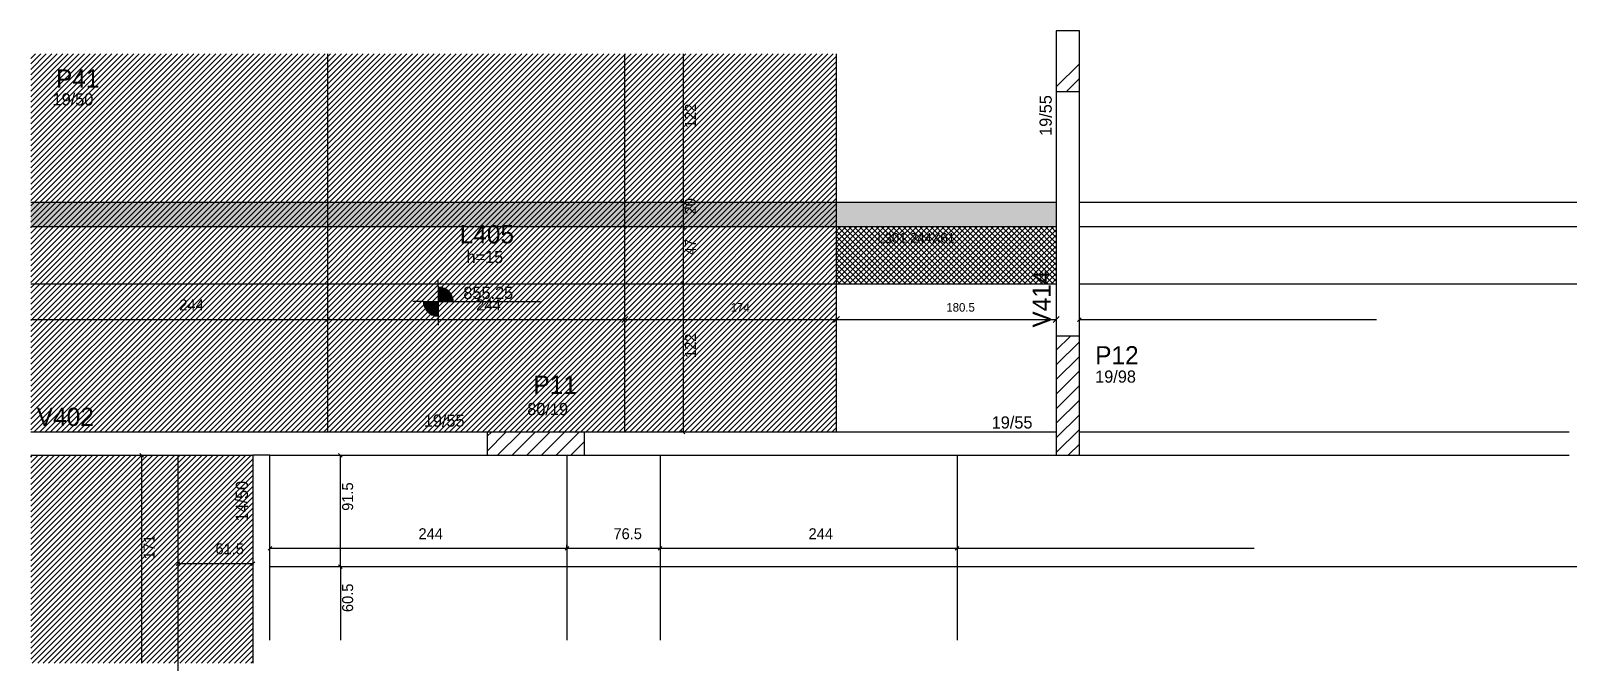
# Model space of a CAD drawing. Header units: metres. Extents: x 2443 to 5778, y 1626 to 2533.
# Drawn here: x 2443 to 3707, y 2013 to 2533 of the extents above; entities that cross this region are included whole.
import ezdxf

# ---------------------------------------------------------------- set-up
doc = ezdxf.new("R2010")
doc.units = ezdxf.units.M
for name, color, linetype in [('3', 7, 'Continuous'), ('4', 7, 'Continuous'), ('7', 7, 'Continuous'), ('AUX00', 7, 'Continuous'), ('Hachura', 7, 'Continuous'), ('Painéis', 7, 'Continuous'), ('REAPROVEITAMENTO', 7, 'Continuous')]:
    doc.layers.add(name, color=color, linetype=linetype)

msp = doc.modelspace()

# ---------------------------------------------------------------- texts
at = {"color": 240, "lineweight": 25}
for s, p in [('244', (2761.5, 2115.1)), ('76.5', (2921.7, 2115.1)), ('244', (3082, 2115.1))]:
    msp.add_text(s, height=9, dxfattribs=at).set_placement(p)
at = {"layer": '3', "color": 3, "lineweight": 25}
for s, p in [('19/50', (2460.9, 2471.7)), ('h=15', (2801, 2342.1)), ('855.25', (2798.4, 2312.6)), ('19/98', (3317.5, 2243.8)), ('80/19', (2850.9, 2217.1)), ('19/55', (2765.9, 2207.6)), ('19/55', (3232.5, 2206.1))]:
    msp.add_text(s, height=10, dxfattribs=at).set_placement(p)
for s, p in [('19/55', (3281.8, 2446.7)), ('14/50', (2621.4, 2129.6))]:
    msp.add_text(s, height=10, rotation=90, dxfattribs=at).set_placement(p)
at = {"layer": '4', "color": 4, "lineweight": 25}
for s, p in [('P41', (2463.7, 2486.3)), ('L405', (2795.4, 2358.3)), ('P12', (3317.5, 2258.8)), ('P11', (2856, 2234.6)), ('V402', (2447.9, 2208.2))]:
    msp.add_text(s, height=15, dxfattribs=at).set_placement(p)
msp.add_text('V414', height=15, rotation=90, dxfattribs=at).set_placement((3281, 2289.1))
at = {"layer": 'AUX00', "color": 7, "lineweight": 25}
msp.add_text('L301^J244X61', height=8, dxfattribs=at).set_placement((3138.6, 2358.8))
at = {"layer": 'Painéis', "color": 240, "lineweight": 25}
for s, p in [('122', (2989.4, 2453.1)), ('20', (2989.3, 2382.1)), ('47', (2989.4, 2348.6)), ('122', (2989.4, 2264.1)), ('91.5', (2707.8, 2138.4)), ('171', (2544.7, 2098.6)), ('60.5', (2707.8, 2055.2))]:
    msp.add_text(s, height=9, rotation=90, dxfattribs=at).set_placement(p)
for s, p in [('244', (2565, 2303.2)), ('244', (2809, 2303.2)), ('61.5', (2594.7, 2102.7))]:
    msp.add_text(s, height=9, dxfattribs=at).set_placement(p)
at = {"layer": 'Painéis', "color": 1, "lineweight": 25}
for s, p in [('174', (3018, 2302.2)), ('180.5', (3195.2, 2302.2))]:
    msp.add_text(s, height=7, dxfattribs=at).set_placement(p)

# ---------------------------------------------------------------- hatches: boundary and pattern name
at = {"layer": 'Hachura'}
h = msp.add_hatch(color=7, dxfattribs=at)
h.dxf.hatch_style = 1
h.paths.add_polyline_path([(2443, 2372.1), (3285.5, 2372.1), (3285.5, 2392.1), (2443, 2392.1), (2443, 2372.1)])
h = msp.add_hatch(dxfattribs=at)
h.set_pattern_fill('ANSI37')
h.paths.add_polyline_path([(3285.5, 2325.1), (3285.5, 2372.1), (3105, 2372.1), (3105, 2325.1), (3285.5, 2325.1)])
at = {"layer": 'REAPROVEITAMENTO'}
h = msp.add_hatch(dxfattribs=at)
h.set_pattern_fill('ANSI31')
h.paths.add_polyline_path([(3105, 2372.1), (2443, 2372.1), (2443, 2514.1), (3105, 2514.1), (3105, 2372.1)])
h = msp.add_hatch(dxfattribs=at)
h.set_pattern_fill('ANSI31')
h.paths.add_polyline_path([(3105, 2372.1), (2443, 2372.1), (2443, 2325.1), (3105, 2325.1), (3105, 2372.1)])
h = msp.add_hatch(dxfattribs=at)
h.set_pattern_fill('ANSI31')
h.paths.add_polyline_path([(3105, 2325.1), (2443, 2325.1), (2443, 2203.1), (3105, 2203.1), (3105, 2325.1)])
h = msp.add_hatch(dxfattribs=at)
h.set_pattern_fill('ANSI31')
h.paths.add_polyline_path([(2625.5, 2013.1), (2443, 2013.1), (2443, 2184.1), (2625.5, 2184.1), (2625.5, 2013.1)])

# ---------------------------------------------------------------- linework, layer by layer
at = {"color": 0, "lineweight": 25}
for p, q in [((2641, 2109), (2638, 2106)), ((2885, 2109), (2882, 2106)), ((2882, 2106), (2885, 2109)), ((2961.5, 2109), (2958.5, 2106)), ((2958.5, 2106), (2961.5, 2109)), ((3205.5, 2109), (3202.5, 2106)), ((3202.5, 2106), (3205.5, 2109))]:
    msp.add_line(p, q, dxfattribs=at)
at = {"color": 4, "lineweight": 25}
for p, q in [((2639.5, 2107.8), (2639.5, 2110.5)), ((2883.5, 2107.5), (2639.5, 2107.5)), ((2883.5, 2107.8), (2883.5, 2110.5)), ((2960, 2107.5), (2883.5, 2107.5)), ((2883.5, 2105.1), (2883.5, 2104.5)), ((3204, 2107.5), (2960, 2107.5)), ((3448, 2107.5), (3204, 2107.5))]:
    msp.add_line(p, q, dxfattribs=at)
at = {"layer": '3', "color": 3, "lineweight": 25}
for p, q in [((3285.5, 2486.9), (3304.5, 2505.9)), ((3293.8, 2483.1), (3304.5, 2493.8)), ((2777.8, 2323), (2777.8, 2328.5)), ((2777.8, 2323), (2777.8, 2298)), ((2777.8, 2322.4), (2781.6, 2322.4)), ((2777.8, 2321.6), (2783.5, 2321.6)), ((2777.8, 2320.8), (2784.8, 2320.8)), ((2777.8, 2320), (2785.9, 2320)), ((2777.8, 2319.2), (2786.7, 2319.2)), ((2777.8, 2318.4), (2787.4, 2318.4)), ((2777.8, 2317.7), (2788, 2317.7)), ((2777.8, 2316.9), (2788.5, 2316.9)), ((2777.8, 2316.1), (2789, 2316.1)), ((2777.8, 2315.3), (2789.3, 2315.3)), ((2777.8, 2314.5), (2789.6, 2314.5)), ((2777.8, 2313.7), (2789.9, 2313.7)), ((2765.3, 2310.5), (2756.8, 2310.5)), ((2765.3, 2310.5), (2790.3, 2310.5)), ((2777.8, 2309.7), (2765.3, 2309.7)), ((2777.8, 2308.9), (2765.4, 2308.9)), ((2777.8, 2308.1), (2765.5, 2308.1)), ((2777.8, 2307.3), (2765.7, 2307.3)), ((2777.8, 2306.6), (2765.9, 2306.6)), ((2777.8, 2305.8), (2766.2, 2305.8)), ((2777.8, 2305), (2766.6, 2305)), ((2777.8, 2304.2), (2767, 2304.2)), ((2777.8, 2303.4), (2767.5, 2303.4)), ((2777.8, 2302.6), (2768.1, 2302.6)), ((2777.8, 2301.8), (2768.8, 2301.8)), ((2777.8, 2301), (2769.7, 2301)), ((2777.8, 2312.9), (2790, 2312.9)), ((2777.8, 2312.1), (2790.2, 2312.1)), ((2777.8, 2311.3), (2790.3, 2311.3)), ((2790.3, 2310.5), (2861.7, 2310.5)), ((2777.8, 2300.2), (2770.7, 2300.2)), ((2777.8, 2299.4), (2772, 2299.4)), ((2777.8, 2298.6), (2773.9, 2298.6)), ((2777.8, 2298), (2777.8, 2291.2)), ((3285.5, 2270.5), (3297.1, 2282.1)), ((3285.5, 2258.5), (3304.5, 2277.5)), ((3285.5, 2246.4), (3304.5, 2265.4)), ((3285.5, 2234.4), (3304.5, 2253.4)), ((3285.5, 2222.4), (3304.5, 2241.4)), ((3285.5, 2210.4), (3304.5, 2229.4)), ((3285.5, 2198.4), (3304.5, 2217.4)), ((2818, 2187.6), (2833.4, 2203.1)), ((2818, 2199.7), (2821.4, 2203.1)), ((2826.5, 2184.1), (2845.5, 2203.1)), ((2838.5, 2184.1), (2857.5, 2203.1)), ((2850.5, 2184.1), (2869.5, 2203.1)), ((2862.5, 2184.1), (2881.5, 2203.1)), ((2874.6, 2184.1), (2893.6, 2203.1)), ((3285.5, 2186.3), (3304.5, 2205.3)), ((2886.6, 2184.1), (2898, 2195.5)), ((3295.3, 2184.1), (3304.5, 2193.3))]:
    msp.add_line(p, q, dxfattribs=at)
for points in [[(3285.5, 2483.1), (3285.5, 2282.1)], [(3304.5, 2282.1), (3304.5, 2483.1)], [(2632.5, 2203.1), (2443, 2203.1)], [(2818, 2203.1), (2632.5, 2203.1)], [(3285.5, 2203.1), (2898, 2203.1)], [(3707, 2203.1), (3304.5, 2203.1)], [(2443, 2184.1), (2625.5, 2184.1)], [(2625.5, 2184.1), (2625.5, 2013.1)], [(2639.5, 2184.1), (2625.5, 2184.1)], [(2639.5, 2184.1), (2818, 2184.1)], [(2639.5, 2032.1), (2639.5, 2184.1)], [(2898, 2184.1), (3285.5, 2184.1)], [(3304.5, 2184.1), (3707, 2184.1)]]:
    msp.add_lwpolyline(points, dxfattribs=at)
at = {"layer": '7', "color": 7, "lineweight": 25}
for points in [[(3285.5, 2483.1), (3304.5, 2483.1), (3304.5, 2533.1), (3285.5, 2533.1), (3285.5, 2483.1)], [(3285.5, 2184.1), (3304.5, 2184.1), (3304.5, 2282.1), (3285.5, 2282.1), (3285.5, 2184.1)], [(2818, 2184.1), (2898, 2184.1), (2898, 2203.1), (2818, 2203.1), (2818, 2184.1)]]:
    msp.add_lwpolyline(points, dxfattribs=at)
at = {"layer": 'Painéis', "color": 200, "lineweight": 25}
for p, q in [((2687, 2203.1), (2687, 2514.1)), ((2931, 2203.1), (2931, 2514.1)), ((3105, 2203.1), (3105, 2514.1)), ((2443, 2392.1), (3285.5, 2392.1)), ((3304.5, 2392.1), (4159.5, 2392.1)), ((2443, 2372.1), (3285.5, 2372.1)), ((3304.5, 2372.1), (4159.5, 2372.1)), ((2443, 2325.1), (3285.5, 2325.1)), ((3304.5, 2325.1), (4159.5, 2325.1)), ((2564, 1626.1), (2564, 2184.1)), ((2883.5, 2184.1), (2883.5, 2032.1)), ((2960, 2184.1), (2960, 2032.1)), ((3204, 2184.1), (3204, 2032.1)), ((2639.5, 2092.6), (5778.5, 2092.6))]:
    msp.add_line(p, q, dxfattribs=at)
at = {"layer": 'Painéis', "color": 4, "lineweight": 25}
for p, q in [((2978.9, 2514.1), (2978.9, 2392.1)), ((2978.9, 2392.1), (2978.9, 2372.1)), ((2978.9, 2372.1), (2978.9, 2325.1)), ((2978.9, 2325.1), (2978.9, 2203.1)), ((2443, 2295.7), (2687, 2295.7)), ((2687, 2295.7), (2931, 2295.7)), ((2931, 2295.7), (3105, 2295.7)), ((3105, 2295.7), (3285.5, 2295.7)), ((3304.5, 2295.7), (3548.5, 2295.7)), ((2534.2, 2013.1), (2534.2, 2184.1)), ((2537, 2184.1), (2537.2, 2184.1)), ((2697.4, 2092.6), (2697.4, 2184.1)), ((2564, 2095.1), (2625.5, 2095.1)), ((2697.4, 2092.6), (2697.4, 2032.1))]:
    msp.add_line(p, q, dxfattribs=at)
at = {"layer": 'Painéis', "color": 0, "lineweight": 25}
for p, q in [((2977.4, 2393.6), (2980.4, 2390.6)), ((2980.4, 2390.6), (2977.4, 2393.6)), ((2977.4, 2373.6), (2980.4, 2370.6)), ((2980.4, 2370.6), (2977.4, 2373.6)), ((2977.4, 2326.6), (2980.4, 2323.6)), ((2980.4, 2323.6), (2977.4, 2326.6)), ((2685.5, 2294.2), (2688.5, 2297.2)), ((2688.5, 2297.2), (2685.5, 2294.2)), ((2929.5, 2294.2), (2932.5, 2297.2)), ((3306, 2297.2), (3303, 2294.2)), ((2977.4, 2204.6), (2980.4, 2201.6)), ((2535.7, 2182.6), (2532.7, 2185.6)), ((2698.9, 2182.6), (2695.9, 2185.6)), ((2565.5, 2096.6), (2562.5, 2093.6)), ((2624, 2093.6), (2627, 2096.6)), ((2695.9, 2094.1), (2698.9, 2091.1)), ((2698.9, 2091.1), (2695.9, 2094.1))]:
    msp.add_line(p, q, dxfattribs=at)
for points in [[(2933.5, 2298.2), (2928.5, 2293.2)], [(3102.5, 2293.2), (3107.5, 2298.2)], [(3107.5, 2298.2), (3102.5, 2293.2)], [(3283, 2293.2), (3288, 2298.2)]]:
    msp.add_lwpolyline(points, dxfattribs=at)

msp.set_redraw_order([(e.dxf.handle, doc.entitydb.next_handle()) for e in msp.query("TEXT MTEXT ATTDEF DIMENSION ARC_DIMENSION")])  # texts and dimensions are drawn at this point

doc.saveas('drawing.dxf')
